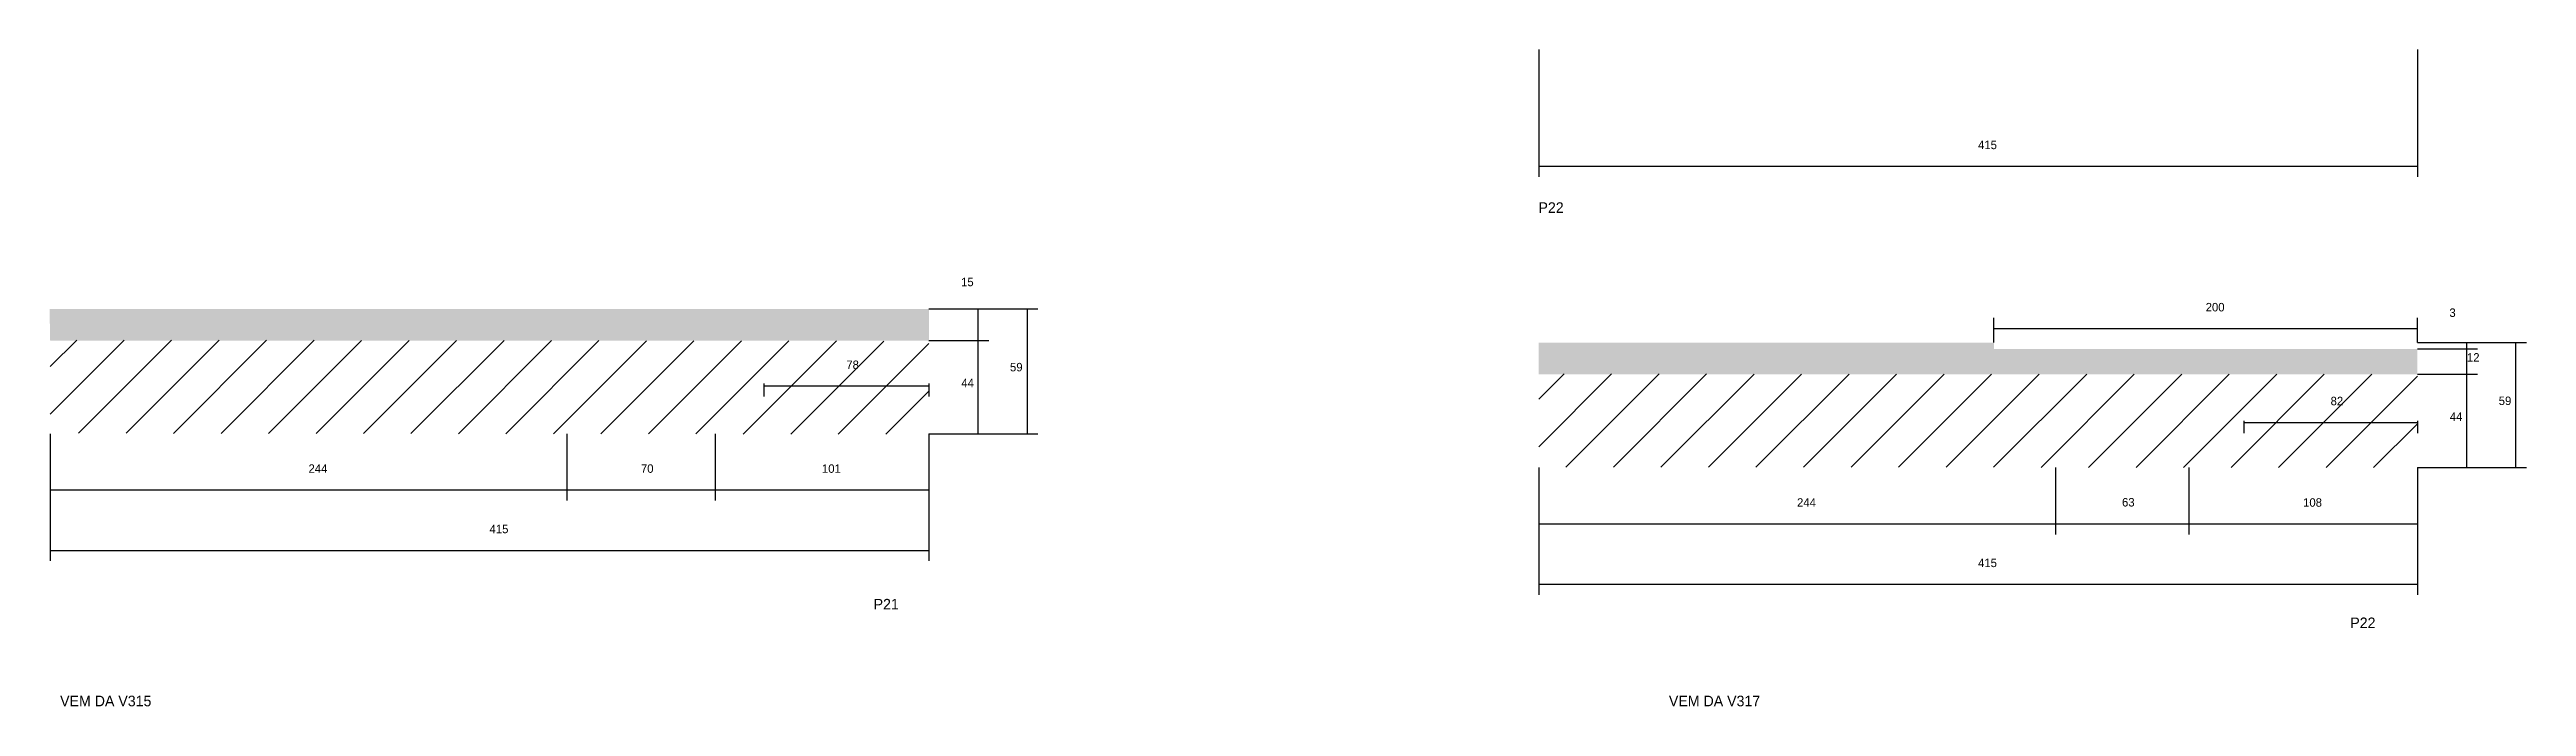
# Model space of a CAD drawing. Header units: metres. Extents: x 3266 to 9174, y 2161 to 3125.
# Drawn here: x 8004 to 9174, y 2815 to 3125 of the extents above; entities that cross this region are included whole.
import ezdxf

# ---------------------------------------------------------------- set-up
doc = ezdxf.new("R2010")
doc.units = ezdxf.units.M
for name, color, linetype in [('COTA', 2, 'Continuous'), ('NOMENCLATURA', 7, 'Continuous'), ('REAPROVEITAMENTO', 3, 'Continuous'), ('TextoSecao', 7, 'Continuous')]:
    doc.layers.add(name, color=color, linetype=linetype)

msp = doc.modelspace()

# ---------------------------------------------------------------- texts
at = {"layer": 'COTA'}
for s, p in [('415', (8914.7, 3077.9)), ('15', (8434.4, 3013.2)), ('200', (9022.2, 3001.3)), ('3', (9137.3, 2998.7)), ('78', (8380.2, 2974.1)), ('59', (8457.5, 2973)), ('12', (9145.6, 2977.6)), ('44', (8434.5, 2965.5)), ('82', (9081.2, 2957)), ('59', (9160.6, 2957.1)), ('44', (9137.5, 2949.6)), ('244', (8126.2, 2925.1)), ('70', (8283.2, 2925.1)), ('101', (8368.7, 2925.1)), ('244', (8829.2, 2909.1)), ('63', (8982.7, 2909.2)), ('108', (9068.2, 2909.1)), ('415', (8211.7, 2896.6)), ('415', (8914.7, 2880.6))]:
    msp.add_text(s, height=4, dxfattribs=at).set_placement(p)
at = {"layer": 'NOMENCLATURA'}
for s, p in [('P22', (8707.1, 3047.8)), ('P21', (8393.1, 2860.6)), ('P22', (9090.5, 2851.8))]:
    msp.add_text(s, height=5, dxfattribs=at).set_placement(p)
at = {"layer": 'TextoSecao'}
for s, p in [('VEM DA V315', (8008.9, 2814.9)), ('VEM DA V317', (8768.7, 2814.9))]:
    msp.add_text(s, height=5, dxfattribs=at).set_placement(p)

# ---------------------------------------------------------------- hatches: boundary and pattern name
at = {"layer": 'COTA'}
h = msp.add_hatch(dxfattribs=at)
h.set_pattern_fill('AR-CONC', scale=0.03)
h.paths.add_polyline_path([(8419.2, 2987.5), (8419.2, 3002.5), (8419.2, 3002.5), (8003.9, 3002.5), (8003.9, 3002.5), (8004.2, 2987.5), (8004.2, 2987.5), (8419.2, 2987.5)])
h = msp.add_hatch(dxfattribs=at)
h.set_pattern_fill('AR-CONC', scale=0.03)
h.paths.add_polyline_path([(8922.2, 2983.6), (9122.2, 2983.6), (9122.2, 2983.6), (9122.2, 2971.6), (9122.2, 2971.6), (8707.2, 2971.6), (8707.2, 2971.6), (8707.2, 2986.6), (8707.2, 2986.6), (8922.2, 2986.6), (8922.2, 2986.6), (8922.2, 2983.6)])
at = {"layer": 'REAPROVEITAMENTO'}
h = msp.add_hatch(dxfattribs=at)
h.set_pattern_fill('ANSI31', scale=5)
h.paths.add_polyline_path([(8004.2, 2943.8), (8004.2, 2987.8), (8004.2, 2987.8), (8419.2, 2987.3), (8419.2, 2987.3), (8419.2, 2943.3), (8419.2, 2943.3), (8004.2, 2943.8)])
h = msp.add_hatch(dxfattribs=at)
h.set_pattern_fill('ANSI31', scale=5)
h.paths.add_polyline_path([(8707.2, 2927.8), (8707.2, 2971.8), (8707.2, 2971.8), (9122.2, 2971.6), (9122.2, 2971.6), (9122.2, 2927.6), (9122.2, 2927.6), (8707.2, 2927.8)])

# ---------------------------------------------------------------- linework, layer by layer
at = {"layer": 'COTA'}
for p, q in [((8707.2, 3124.9), (8707.2, 3064.8)), ((9122.2, 3124.9), (9122.2, 3064.8)), ((8707.2, 3069.8), (9122.2, 3069.8)), ((8419.2, 3002.5), (8447.5, 3002.5)), ((8419.2, 3002.5), (8470.7, 3002.5)), ((8442.5, 2987.5), (8442.5, 3002.5)), ((8465.7, 2943.5), (8465.7, 3002.5)), ((8922.2, 2986.6), (8922.2, 2998.2)), ((9122.2, 2986.6), (9122.2, 2998.2)), ((8419.2, 2987.5), (8447.5, 2987.5)), ((8419.2, 2987.5), (8447.5, 2987.5)), ((8442.5, 2943.5), (8442.5, 2987.5)), ((8922.2, 2993.2), (9122.2, 2993.2)), ((9122.2, 2986.6), (9150.6, 2986.6)), ((9122.2, 2986.6), (9173.7, 2986.6)), ((9122.2, 2983.6), (9150.6, 2983.6)), ((9122.2, 2983.6), (9150.6, 2983.6)), ((9145.6, 2983.6), (9145.6, 2986.6)), ((9145.6, 2971.6), (9145.6, 2983.6)), ((9168.7, 2927.6), (9168.7, 2986.6)), ((9122.2, 2971.6), (9150.6, 2971.6)), ((9122.2, 2971.6), (9150.6, 2971.6)), ((9145.6, 2927.6), (9145.6, 2971.6)), ((8341.2, 2967.3), (8341.2, 2961.1)), ((8341.2, 2966.1), (8419.2, 2966.1)), ((8419.2, 2967.3), (8419.2, 2961.1)), ((9040.2, 2949.6), (9040.2, 2943.9)), ((9040.2, 2948.9), (9122.2, 2948.9)), ((9122.2, 2949.6), (9122.2, 2943.9)), ((8004.2, 2943.5), (8004.2, 2912)), ((8004.2, 2943.5), (8004.2, 2883.5)), ((8248.2, 2943.5), (8248.2, 2912)), ((8248.2, 2943.5), (8248.2, 2912)), ((8318.2, 2943.5), (8318.2, 2912)), ((8318.2, 2943.5), (8318.2, 2912)), ((8419.2, 2943.5), (8419.2, 2912)), ((8419.2, 2943.5), (8419.2, 2883.5)), ((8419.2, 2943.5), (8447.5, 2943.5)), ((8419.2, 2943.5), (8470.7, 2943.5)), ((8707.2, 2927.6), (8707.2, 2896)), ((8707.2, 2927.6), (8707.2, 2867.5)), ((8951.2, 2927.6), (8951.2, 2896)), ((8951.2, 2927.6), (8951.2, 2896)), ((9014.2, 2927.6), (9014.2, 2896)), ((9014.2, 2927.6), (9014.2, 2896)), ((9122.2, 2927.6), (9122.2, 2896)), ((9122.2, 2927.6), (9122.2, 2867.5)), ((9122.2, 2927.6), (9150.6, 2927.6)), ((9122.2, 2927.6), (9173.7, 2927.6)), ((8004.2, 2917), (8248.2, 2917)), ((8248.2, 2917), (8318.2, 2917)), ((8318.2, 2917), (8419.2, 2917)), ((8707.2, 2901), (8951.2, 2901)), ((8951.2, 2901), (9014.2, 2901)), ((9014.2, 2901), (9122.2, 2901)), ((8004.2, 2888.5), (8419.2, 2888.5)), ((8707.2, 2872.5), (9122.2, 2872.5))]:
    msp.add_line(p, q, dxfattribs=at)

msp.set_redraw_order([(e.dxf.handle, doc.entitydb.next_handle()) for e in msp.query("TEXT MTEXT ATTDEF DIMENSION ARC_DIMENSION")])  # texts and dimensions are drawn at this point

doc.saveas('drawing.dxf')
